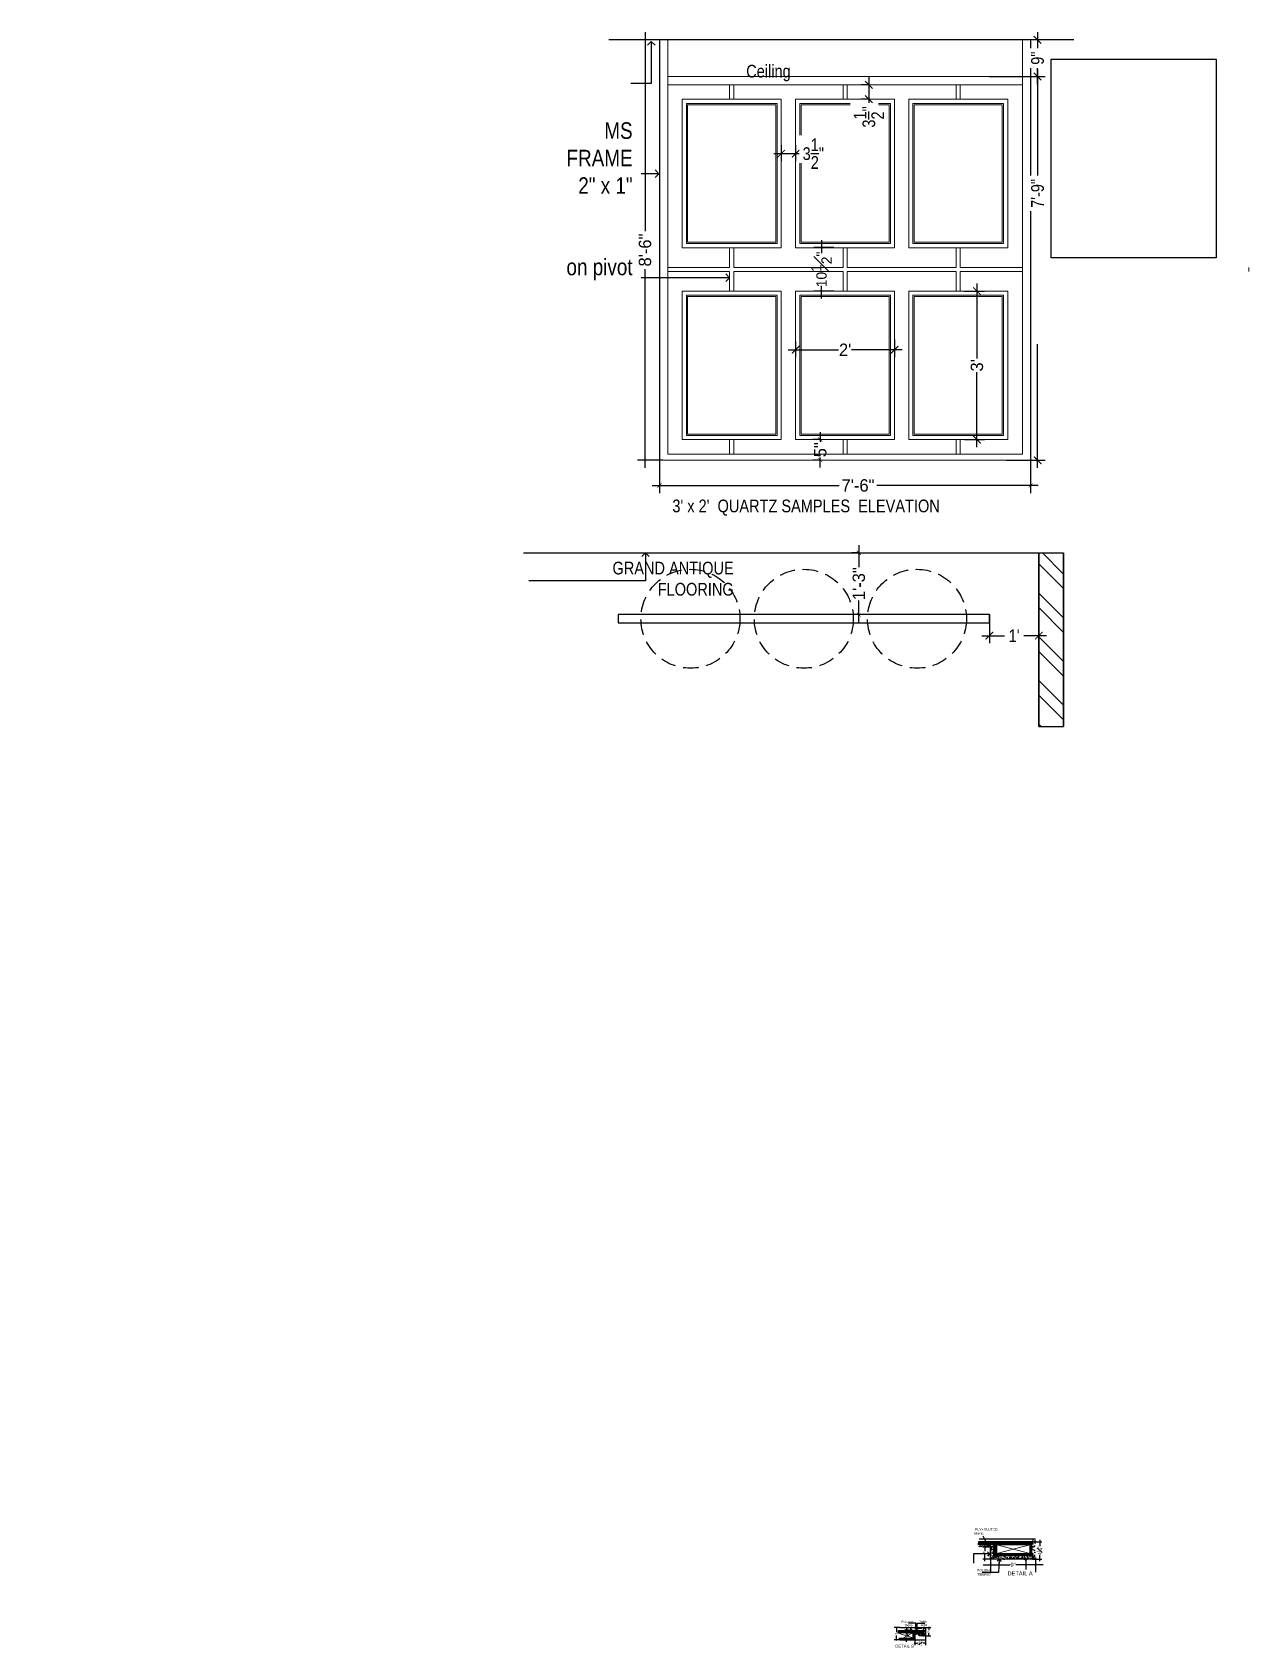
# Model space of a CAD drawing. Header units: inches. Extents: x -109431 to 29005, y -34715 to -1756.
# Drawn here: x -47640.3 to -47345.3, y -12214.2 to -11822.3 of the extents above; entities that cross this region are included whole.
import ezdxf

# ---------------------------------------------------------------- set-up
doc = ezdxf.new("R2010")
doc.units = ezdxf.units.IN
doc.header["$LTSCALE"] = 0.05
doc.header["$MEASUREMENT"] = 0
doc.header["$XCLIPFRAME"] = 2
doc.header["$PDMODE"] = 3
doc.header["$PDSIZE"] = -4
for name, pattern in [('A2-XREF-115_FURN$0$HIDDEN', [0.375, 0.25, -0.125]), ('ACAD_ISO03W100', [30, 12, -18]), ('DASHED2', [0.375, 0.25, -0.125])]:
    doc.linetypes.add(name, pattern=pattern)
doc.layers.get('Defpoints').update_dxf_attribs({"linetype": 'DASHED2'})
for name, color, linetype in [('Civil Dimension - Text', 7, 'Continuous'), ('Eleavtion', 11, 'Continuous'), ('Flooring Hatch', 251, 'Continuous'), ('Flooring Layout', 7, 'Continuous'), ('Furniture Layout', 6, 'Continuous'), ('Furniture text & dimension', 7, 'Continuous'), ('SECTIONCUTEDGES', 7, 'Continuous'), ('text', 4, 'Continuous')]:
    doc.layers.add(name, color=color, linetype=linetype)
for name, color, linetype, lineweight in [('FURNITURE', 1, 'Continuous', 18), ('hatch', 7, 'Continuous', 25), ('WALL', 7, 'Continuous', 35)]:
    doc.layers.add(name, color=color, linetype=linetype, lineweight=lineweight)
doc.styles.add('4MMOF3-8', font='ARIALN.TTF', dxfattribs={"height": 5.12})
doc.styles.add('9-128OF1-4', font='ARIALN.TTF', dxfattribs={"height": 3.0792})
doc.styles.add('ARIAL1', font='romans.shx', dxfattribs={"width": 0.85})
doc.styles.get("Standard").update_dxf_attribs({"font": 'stylu.ttf', "height": 6})
doc.styles.add('style2', font='stylu.ttf')
doc.dimstyles.new('Annotative', dxfattribs={"dimtxt": 0.18, "dimasz": 0.18, "dimexe": 0.18, "dimexo": 0.0625, "dimgap": 0.09, "dimtad": 0, "dimtih": 1, "dimtoh": 1, "dimdec": 4, "dimzin": 0, "dimdsep": 46, "dimtxsty": 'Standard', "dimcen": 0.09, "dimadec": 0, "dimazin": 0, "dimtfac": 1, "dimtdec": 4, "dimtofl": 0, "dimtmove": 0, "dimatfit": 3, "dimfxl": 1, "dimtolj": 1, "dimtzin": 0, "dimarcsym": 0})
doc.dimstyles.new('DIM 1-4', dxfattribs={"dimtxt": 3.0792, "dimasz": 1.82, "dimexe": 1.82, "dimexo": 0, "dimgap": 0.09, "dimtad": 0, "dimzin": 0, "dimdsep": 46, "dimlunit": 4, "dimtxsty": '9-128OF1-4', "dimblk": 'ARCHTICK', "dimcen": 1.8125, "dimdle": 1.82, "dimclrd": 8, "dimclre": 8, "dimadec": 0, "dimazin": 0, "dimtfac": 1, "dimtofl": 0, "dimtmove": 0, "dimatfit": 3, "dimldrblk": 'OPEN90', "dimfxl": 1, "dimtolj": 1, "dimtzin": 0, "dimlwd": -1, "dimarcsym": 0})
picture_1 = doc.add_image_def('image2.png', size_in_pixel=(2560, 1440))
pattern_1 = [(45, (-43882.10952, -11768.95843), (-0.17399281, 0.17399281), [])]
pattern_2 = [(50, (-44475.0231, -11661.7595), (1.4119295, -0.12352782), [0.1476378, -1.62401575]), (355, (-44475.0231, -11661.7595), (-0.27313255, 1.4806932), [0.11811024, -1.2992126]), (100.451444, (-44474.9054, -11661.7698), (1.13879694, 1.35716534), [0.1254728, -1.380201]), (46.1842, (-44475.0231, -11661.3658), (2.1008688, -0.3258254), [0.2214567, -2.4360236]), (96.635635, (-44474.848, -11661.393), (1.8398857, 1.9175563), [0.1882093, -2.0703027]), (351.18416, (-44475.023, -11661.3658), (1.8398857, 1.9175563), [0.1771654, -1.9488189]), (21, (-44474.8262, -11661.4643), (1.1750139, -0.79255687), [0.1476378, -1.62401575]), (326, (-44474.8262, -11661.4643), (0.4789672, 1.4274607), [0.11811024, -1.2992126]), (71.451445, (-44474.7283, -11661.5303), (1.65398106, 0.63490384), [0.1254728, -1.380201]), (37.5, (-44475.0231, -11661.75953), (0.02393672, 0.65530286), [0, -1.28346457, 0, -1.31889764, 0, -1.30413386]), (7.5, (-44475.0231, -11661.7595), (0.51785342, 0.776401), [0, -0.7519685, 0, -1.253937, 0, -0.49704724]), (327.5, (-44475.46206, -11661.75953), (1.05083157, -0.04439935), [0, -0.49212598, 0, -1.53543307, 0, -2.03740157]), (317.5, (-44475.6589, -11661.7595), (1.14800427, 0.19705705), [0, -0.63976378, 0, -1.01968504, 0, -1.4468504])]

msp = doc.modelspace()

# ---------------------------------------------------------------- texts
at = {"layer": 'FURNITURE', "ltscale": 50, "char_height": 3.0792, "style": '9-128OF1-4'}
for s, insert, attachment_point in [('Ceiling', (-47456.35676, -11830.21343), 3), ("\\pi9.97312;3' x 2'  QUARTZ SAMPLES  ELEVATION", (-47495.02626, -11935.68917), 1), ('GRAND ANTIQUE\\PFLOORING', (-47470.18028, -11950.76274), 3)]:
    msp.add_mtext_dynamic_manual_height_columns(s, width=84.3783934, gutter_width=15.396, heights=[0], dxfattribs=dict(at, insert=insert, attachment_point=attachment_point))
at = {"layer": 'text', "ltscale": 50, "style": '9-128OF1-4'}
for s, width, insert, char_height, attachment_point in [('{\\C32;\\c2648525; PLY+ FLUTED\\Ptiberio}', 35.6920186, (-47411.86501, -12186.81706), 0.6, 7), ('{\\C32;\\c2648525;POLISH \\PTIBERIO}', 40.8313106, (-47411.16939, -12196.72151), 0.6, 7), ('{\\C242;\\c2564301;DETAIL A }', 27.7345544, (-47403.76132, -12195.69842), 1, 1), ('{\\C30;\\c2254834;Polished\\P tiberio}', 27.7345544, (-47426.84268, -12209.02895), 0.5, 9), ('{\\C32;\\c2648525;Profile\\P Light}', 27.7345544, (-47423.30028, -12209.09749), 0.5, 9), ('{\\C242;\\c2564301;DETAIL B }', 27.7345544, (-47426.43611, -12213.46388), 0.75, 3)]:
    msp.add_mtext_dynamic_manual_height_columns(s, width=width, gutter_width=0.60614, heights=[0], dxfattribs=dict(at, insert=insert, char_height=char_height, attachment_point=attachment_point))

# ---------------------------------------------------------------- blocks, each defined once
blk = doc.blocks.new('_ArchTick')
at = {"color": 0, "const_width": 0.15}
blk.add_lwpolyline([(-0.5, -0.5), (0.5, 0.5)], dxfattribs=at)
blk = doc.blocks.new('*D463')
at = {"layer": 'Defpoints', "color": 0, "ltscale": 50, "transparency": 16777216}
for p in [(-47455.15, -11897.34), (-47431.15, -11896.84), (-47431.15, -11899.34)]:
    blk.add_point(p, dxfattribs=at)
at = {"layer": 'Furniture text & dimension', "color": 8, "lineweight": -2, "ltscale": 50, "transparency": 16777216}
for p, q in [((-47455.15, -11897.34), (-47455.15, -11901.16)), ((-47431.15, -11896.84), (-47431.15, -11901.16))]:
    blk.add_line(p, q, dxfattribs=at)
at = {"layer": 'Furniture text & dimension', "color": 8, "ltscale": 50, "transparency": 16777216}
for p, q in [((-47456.97, -11899.34), (-47444.73, -11899.34)), ((-47429.33, -11899.34), (-47441.58, -11899.34))]:
    blk.add_line(p, q, dxfattribs=at)
at = {"layer": 'Furniture text & dimension', "color": 8, "ltscale": 50, "transparency": 16777216, "xscale": 1.82, "yscale": 1.82, "zscale": 1.82, "rotation": 180}
blk.add_blockref('_ArchTick', (-47455.15, -11899.34), dxfattribs=at)
at = {"layer": 'Furniture text & dimension', "color": 8, "ltscale": 50, "transparency": 16777216, "xscale": 1.82, "yscale": 1.82, "zscale": 1.82}
blk.add_blockref('_ArchTick', (-47431.15, -11899.34), dxfattribs=at)
at = {"layer": 'Furniture text & dimension', "color": 0, "lineweight": 15, "ltscale": 50, "transparency": 16777216, "insert": (-47443.15, -11899.34), "char_height": 3, "attachment_point": 5, "style": 'style2'}
blk.add_mtext("\\A1;2'", dxfattribs=at)
blk = doc.blocks.new('_Open90')
at = {"color": 0, "linetype": 'ByBlock', "lineweight": -2}
for p, q in [((0, 0), (-1, 0)), ((-0.5, 0.5), (0, 0)), ((0, 0), (-0.5, -0.5))]:
    blk.add_line(p, q, dxfattribs=at)
blk = doc.blocks.new('*D464')
at = {"layer": 'Defpoints', "color": 0, "ltscale": 50, "transparency": 16777216}
for p in [(-47445.89, -11874.57), (-47448.89, -11885.12), (-47445.89, -11885.12)]:
    blk.add_point(p, dxfattribs=at)
at = {"layer": 'Furniture text & dimension', "color": 8, "ltscale": 50, "transparency": 16777216}
for p, q in [((-47448.89, -11872.75), (-47448.89, -11875.89)), ((-47448.89, -11886.94), (-47448.89, -11883.8))]:
    blk.add_line(p, q, dxfattribs=at)
at = {"layer": 'Furniture text & dimension', "color": 8, "lineweight": -2, "ltscale": 50, "transparency": 16777216}
for p, q in [((-47445.89, -11874.57), (-47450.71, -11874.57)), ((-47445.89, -11885.12), (-47450.71, -11885.12))]:
    blk.add_line(p, q, dxfattribs=at)
at = {"layer": 'Furniture text & dimension', "color": 8, "ltscale": 50, "transparency": 16777216, "xscale": 0.5, "yscale": 0.5, "zscale": 0.5}
for p, rotation in [((-47448.89, -11874.57), 90), ((-47448.89, -11885.12), 270)]:
    blk.add_blockref('_ArchTick', p, dxfattribs=dict(at, rotation=rotation))
at = {"layer": 'Furniture text & dimension', "color": 0, "lineweight": 15, "ltscale": 50, "transparency": 16777216, "insert": (-47448.89, -11879.85), "char_height": 3, "attachment_point": 5, "rotation": 90, "style": 'style2'}
blk.add_mtext('\\A1;{\\H0.83333x;10{\\H1x;\\S1#2;}"}', dxfattribs=at)
blk = doc.blocks.new('*D465')
at = {"layer": 'Defpoints', "color": 0, "ltscale": 50, "transparency": 16777216}
for p in [(-47414.18, -11885.12), (-47414.18, -11921.12), (-47411.18, -11921.12)]:
    blk.add_point(p, dxfattribs=at)
at = {"layer": 'Furniture text & dimension', "color": 8, "lineweight": -2, "ltscale": 50, "transparency": 16777216}
for p, q in [((-47414.18, -11885.12), (-47409.36, -11885.12)), ((-47414.18, -11921.12), (-47409.36, -11921.12))]:
    blk.add_line(p, q, dxfattribs=at)
at = {"layer": 'Furniture text & dimension', "color": 8, "ltscale": 50, "transparency": 16777216}
for p, q in [((-47411.18, -11883.3), (-47411.18, -11901.45)), ((-47411.18, -11922.94), (-47411.18, -11904.78))]:
    blk.add_line(p, q, dxfattribs=at)
at = {"layer": 'Furniture text & dimension', "color": 8, "ltscale": 50, "transparency": 16777216, "xscale": 1.82, "yscale": 1.82, "zscale": 1.82}
for p, rotation in [((-47411.18, -11885.12), 90), ((-47411.18, -11921.12), 270)]:
    blk.add_blockref('_ArchTick', p, dxfattribs=dict(at, rotation=rotation))
at = {"layer": 'Furniture text & dimension', "color": 0, "lineweight": 15, "ltscale": 50, "transparency": 16777216, "insert": (-47411.18, -11903.12), "char_height": 3, "attachment_point": 5, "rotation": 90, "style": 'style2'}
blk.add_mtext("\\A1;3'", dxfattribs=at)
blk = doc.blocks.new('*D466')
at = {"layer": 'Defpoints', "color": 0, "ltscale": 50, "transparency": 16777216}
for p in [(-47449.18, -11921.12), (-47449.18, -11926.1), (-47449.18, -11926.1)]:
    blk.add_point(p, dxfattribs=at)
at = {"layer": 'Furniture text & dimension', "color": 8, "lineweight": -2, "ltscale": 50, "transparency": 16777216}
for p, q in [((-47449.18, -11921.12), (-47451, -11921.12)), ((-47449.18, -11926.1), (-47451, -11926.1))]:
    blk.add_line(p, q, dxfattribs=at)
at = {"layer": 'Furniture text & dimension', "color": 8, "ltscale": 50, "transparency": 16777216}
for p, q in [((-47449.18, -11919.3), (-47449.18, -11921.71)), ((-47449.18, -11927.92), (-47449.18, -11925.5))]:
    blk.add_line(p, q, dxfattribs=at)
for p, rotation in [((-47449.18, -11921.12), 90), ((-47449.18, -11926.1), 270)]:
    blk.add_blockref('_ArchTick', p, dxfattribs=dict(at, rotation=rotation))
at = {"layer": 'Furniture text & dimension', "color": 0, "lineweight": 15, "ltscale": 50, "transparency": 16777216, "insert": (-47449.18, -11923.61), "char_height": 3, "attachment_point": 5, "rotation": 90, "style": 'style2'}
blk.add_mtext('\\A1;5"', dxfattribs=at)
blk = doc.blocks.new('*D462')
at = {"layer": 'Defpoints', "color": 0, "ltscale": 50, "transparency": 16777216}
for p in [(-47487.46, -11824.15), (-47491.68, -11926.15), (-47487.46, -11926.15)]:
    blk.add_point(p, dxfattribs=at)
at = {"layer": 'Furniture text & dimension', "color": 8, "ltscale": 50, "transparency": 16777216}
for p, q in [((-47491.68, -11822.33), (-47491.68, -11870.53)), ((-47491.68, -11927.97), (-47491.68, -11879.76))]:
    blk.add_line(p, q, dxfattribs=at)
at = {"layer": 'Furniture text & dimension', "color": 8, "lineweight": -2, "ltscale": 50, "transparency": 16777216}
for p, q in [((-47487.46, -11824.15), (-47493.5, -11824.15)), ((-47487.46, -11926.15), (-47493.5, -11926.15))]:
    blk.add_line(p, q, dxfattribs=at)
at = {"layer": 'Furniture text & dimension', "color": 8, "ltscale": 50, "transparency": 16777216, "xscale": 0.5, "yscale": 0.5, "zscale": 0.5}
for p, rotation in [((-47491.68, -11824.15), 90), ((-47491.68, -11926.15), 270)]:
    blk.add_blockref('_ArchTick', p, dxfattribs=dict(at, rotation=rotation))
at = {"layer": 'Furniture text & dimension', "color": 0, "lineweight": 15, "ltscale": 50, "transparency": 16777216, "insert": (-47491.68, -11875.15), "char_height": 3, "attachment_point": 5, "rotation": 90, "style": 'style2'}
blk.add_mtext('\\A1;8\'-6"', dxfattribs=at)
blk = doc.blocks.new('*D467')
at = {"layer": 'Defpoints', "color": 0, "ltscale": 50, "transparency": 16777216}
for p in [(-47488.15, -11926.15), (-47398.16, -11926.15), (-47398.16, -11932.27)]:
    blk.add_point(p, dxfattribs=at)
at = {"layer": 'Furniture text & dimension', "color": 8, "lineweight": -2, "ltscale": 50, "transparency": 16777216}
for p, q in [((-47488.15, -11926.15), (-47488.15, -11934.09)), ((-47398.16, -11926.15), (-47398.16, -11934.09))]:
    blk.add_line(p, q, dxfattribs=at)
at = {"layer": 'Furniture text & dimension', "color": 8, "ltscale": 50, "transparency": 16777216}
for p, q in [((-47489.97, -11932.27), (-47444.59, -11932.27)), ((-47396.34, -11932.27), (-47435.48, -11932.27))]:
    blk.add_line(p, q, dxfattribs=at)
at = {"layer": 'Furniture text & dimension', "color": 8, "ltscale": 50, "transparency": 16777216, "rotation": 180}
blk.add_blockref('_ArchTick', (-47488.15, -11932.27), dxfattribs=at)
at = {"layer": 'Furniture text & dimension', "color": 8, "ltscale": 50, "transparency": 16777216}
blk.add_blockref('_ArchTick', (-47398.16, -11932.27), dxfattribs=at)
at = {"layer": 'Furniture text & dimension', "color": 0, "lineweight": 15, "ltscale": 50, "transparency": 16777216, "insert": (-47440.03, -11932.27), "char_height": 3, "attachment_point": 5, "style": 'style2'}
blk.add_mtext('\\A1;7\'-6"', dxfattribs=at)
blk = doc.blocks.new('*D820')
at = {"layer": 'Defpoints', "color": 0, "ltscale": 50, "transparency": 16777216}
blk.add_point((-47458.65, -11849.74), dxfattribs=at)
at = {"layer": 'Flooring Layout', "color": 8, "linetype": 'ACAD_ISO03W100', "lineweight": -2, "ltscale": 50, "transparency": 16777216}
for p, q in [((-47458.65, -11849.74), (-47458.65, -11853.58)), ((-47455.15, -11849.74), (-47455.15, -11853.58))]:
    blk.add_line(p, q, dxfattribs=at)
at = {"layer": 'Flooring Layout', "color": 8, "linetype": 'ACAD_ISO03W100', "ltscale": 50, "transparency": 16777216}
for p, q in [((-47460.47, -11851.76), (-47455.15, -11851.76)), ((-47455.15, -11851.76), (-47453.33, -11851.76))]:
    blk.add_line(p, q, dxfattribs=at)
at = {"layer": 'Flooring Layout', "color": 8, "ltscale": 50, "transparency": 16777216, "xscale": 1.82, "yscale": 1.82, "zscale": 1.82, "rotation": 180}
blk.add_blockref('_ArchTick', (-47458.65, -11851.76), dxfattribs=at)
at = {"layer": 'Flooring Layout', "color": 8, "ltscale": 50, "transparency": 16777216, "xscale": 1.82, "yscale": 1.82, "zscale": 1.82}
blk.add_blockref('_ArchTick', (-47455.15, -11851.76), dxfattribs=at)
at = {"layer": 'Flooring Layout', "color": 0, "ltscale": 50, "transparency": 16777216, "insert": (-47450.87, -11851.76), "char_height": 3.0792, "attachment_point": 5, "style": '9-128OF1-4', "bg_fill": 3, "box_fill_scale": 1.25, "bg_fill_color": 256, "bg_fill_true_color": 13158600, "bg_fill_transparency": 0}
blk.add_mtext('\\A1;3{\\H1x;\\S1/2;}"', dxfattribs=at)
at = {"layer": 'Defpoints', "color": 0, "ltscale": 50, "transparency": 16777216}
for p in [(-47455.15, -11849.74), (-47455.15, -11851.76)]:
    blk.add_point(p, dxfattribs=at)
blk = doc.blocks.new('*D821')
at = {"layer": 'Defpoints', "color": 0, "ltscale": 50, "transparency": 16777216}
blk.add_point((-47437.41, -11835.05), dxfattribs=at)
at = {"layer": 'Flooring Layout', "color": 8, "linetype": 'ACAD_ISO03W100', "ltscale": 50, "transparency": 16777216}
for p, q in [((-47437.41, -11833.23), (-47437.41, -11838.57)), ((-47437.41, -11838.57), (-47437.41, -11840.39))]:
    blk.add_line(p, q, dxfattribs=at)
at = {"layer": 'Flooring Layout', "color": 8, "linetype": 'ACAD_ISO03W100', "lineweight": -2, "ltscale": 50, "transparency": 16777216}
for p, q in [((-47437.41, -11835.05), (-47439.23, -11835.05)), ((-47437.41, -11838.57), (-47439.23, -11838.57))]:
    blk.add_line(p, q, dxfattribs=at)
at = {"layer": 'Flooring Layout', "color": 8, "ltscale": 50, "transparency": 16777216, "xscale": 1.82, "yscale": 1.82, "zscale": 1.82}
for p, rotation in [((-47437.41, -11835.05), 90), ((-47437.41, -11838.57), 270)]:
    blk.add_blockref('_ArchTick', p, dxfattribs=dict(at, rotation=rotation))
at = {"layer": 'Flooring Layout', "color": 0, "ltscale": 50, "transparency": 16777216, "insert": (-47437.41, -11842.86), "char_height": 3.0792, "attachment_point": 5, "rotation": 90, "style": '9-128OF1-4', "bg_fill": 3, "box_fill_scale": 1.25, "bg_fill_color": 256, "bg_fill_true_color": 13158600, "bg_fill_transparency": 0}
blk.add_mtext('\\A1;3{\\H1x;\\S1/2;}"', dxfattribs=at)
at = {"layer": 'Defpoints', "color": 0, "ltscale": 50, "transparency": 16777216}
blk.add_point((-47437.41, -11838.57), dxfattribs=at)
blk.add_point((-47437.41, -11838.57), dxfattribs=at)
blk = doc.blocks.new('adwawd')
at = {"layer": 'Flooring Hatch', "ltscale": 50, "true_color": 0xcd6928}
h = blk.add_hatch(color=32, dxfattribs=at)
h.dxf.hatch_style = 1
h.paths.add_polyline_path([(-77941.3, -7094), (-77946, -7099.1), (-77941.3, -7095.7), (-77936.7, -7099.1)])
at = {"layer": 'Civil Dimension - Text', "color": 2, "ltscale": 50}
for p, q in [((-77941.3, -7094), (-77946, -7099.1)), ((-77946, -7099.1), (-77941.3, -7095.7)), ((-77941.3, -7094), (-77936.7, -7099.1)), ((-77936.7, -7099.1), (-77941.3, -7095.7))]:
    blk.add_line(p, q, dxfattribs=at)
blk = doc.blocks.new('*D822')
at = {"layer": 'Defpoints', "color": 0, "ltscale": 50, "transparency": 16777216}
for p in [(-47407.88, -12192.75), (-47396.97, -12192.41), (-47396.97, -12194.1)]:
    blk.add_point(p, dxfattribs=at)
at = {"layer": 'Furniture text & dimension', "color": 8, "ltscale": 50, "transparency": 16777216}
for p, q in [((-47409.7, -12194.1), (-47403.13, -12194.1)), ((-47395.15, -12194.1), (-47401.72, -12194.1))]:
    blk.add_line(p, q, dxfattribs=at)
at = {"layer": 'Furniture text & dimension', "color": 8, "lineweight": -2, "ltscale": 50, "transparency": 16777216}
for p, q in [((-47407.88, -12192.75), (-47407.88, -12195.92)), ((-47396.97, -12192.41), (-47396.97, -12195.92))]:
    blk.add_line(p, q, dxfattribs=at)
at = {"layer": 'Furniture text & dimension', "color": 8, "ltscale": 50, "transparency": 16777216, "xscale": 0.5, "yscale": 0.5, "zscale": 0.5, "rotation": 180}
blk.add_blockref('_ArchTick', (-47407.88, -12194.1), dxfattribs=at)
at = {"layer": 'Furniture text & dimension', "color": 8, "ltscale": 50, "transparency": 16777216, "xscale": 0.5, "yscale": 0.5, "zscale": 0.5}
blk.add_blockref('_ArchTick', (-47396.97, -12194.1), dxfattribs=at)
at = {"layer": 'Furniture text & dimension', "color": 0, "lineweight": 15, "ltscale": 50, "transparency": 16777216, "insert": (-47402.42, -12194.1), "char_height": 1, "attachment_point": 5, "style": 'style2'}
blk.add_mtext('\\A1;9"', dxfattribs=at)
blk = doc.blocks.new('*D823')
at = {"layer": 'Defpoints', "color": 0, "ltscale": 50, "transparency": 16777216}
for p in [(-47398.4, -12188.55), (-47395.97, -12188.55), (-47397.71, -12192.75)]:
    blk.add_point(p, dxfattribs=at)
at = {"layer": 'Furniture text & dimension', "color": 8, "lineweight": -2, "ltscale": 50, "transparency": 16777216}
for p, q in [((-47398.4, -12188.55), (-47395.47, -12188.55)), ((-47397.71, -12192.75), (-47395.47, -12192.75))]:
    blk.add_line(p, q, dxfattribs=at)
at = {"layer": 'Furniture text & dimension', "color": 8, "ltscale": 50, "transparency": 16777216}
for p, q in [((-47395.97, -12188.05), (-47395.97, -12189.58)), ((-47395.97, -12193.25), (-47395.97, -12191.73))]:
    blk.add_line(p, q, dxfattribs=at)
at = {"layer": 'Furniture text & dimension', "color": 8, "ltscale": 50, "transparency": 16777216, "xscale": 0.15, "yscale": 0.15, "zscale": 0.15}
for p, rotation in [((-47395.97, -12188.55), 90), ((-47395.97, -12192.75), 270)]:
    blk.add_blockref('_ArchTick', p, dxfattribs=dict(at, rotation=rotation))
at = {"layer": 'Furniture text & dimension', "color": 0, "lineweight": 15, "ltscale": 50, "transparency": 16777216, "insert": (-47395.97, -12190.65), "char_height": 1, "attachment_point": 5, "rotation": 90, "style": 'style2'}
blk.add_mtext('\\A1;{\\H0.75x;4{\\H1x;\\S1#4;}"}', dxfattribs=at)
blk = doc.blocks.new('*D824')
at = {"layer": 'Defpoints', "color": 0, "ltscale": 50, "transparency": 16777216}
for p in [(-47406.56, -12189.8), (-47409.29, -12192.75), (-47406.56, -12192.75)]:
    blk.add_point(p, dxfattribs=at)
at = {"layer": 'Furniture text & dimension', "color": 8, "lineweight": -2, "ltscale": 50, "transparency": 16777216}
for p, q in [((-47406.56, -12189.8), (-47409.79, -12189.8)), ((-47406.56, -12192.75), (-47409.79, -12192.75))]:
    blk.add_line(p, q, dxfattribs=at)
at = {"layer": 'Furniture text & dimension', "color": 8, "ltscale": 50, "transparency": 16777216}
for p, q in [((-47409.29, -12189.3), (-47409.29, -12190.78)), ((-47409.29, -12193.25), (-47409.29, -12191.59))]:
    blk.add_line(p, q, dxfattribs=at)
at = {"layer": 'Furniture text & dimension', "color": 8, "ltscale": 50, "transparency": 16777216, "xscale": 0.15, "yscale": 0.15, "zscale": 0.15}
for p, rotation in [((-47409.29, -12189.8), 90), ((-47409.29, -12192.75), 270)]:
    blk.add_blockref('_ArchTick', p, dxfattribs=dict(at, rotation=rotation))
at = {"layer": 'Furniture text & dimension', "color": 0, "lineweight": 15, "ltscale": 50, "transparency": 16777216, "insert": (-47409.46, -12191.19), "char_height": 1, "attachment_point": 5, "rotation": 90, "style": 'style2'}
blk.add_mtext('\\A1;{\\H0.5x;3"}', dxfattribs=at)
blk = doc.blocks.new('*D825')
at = {"layer": 'Defpoints', "color": 0, "ltscale": 50, "transparency": 16777216}
for p in [(-47429.77, -12209.34), (-47430.73, -12212.31), (-47428.11, -12212.31)]:
    blk.add_point(p, dxfattribs=at)
at = {"layer": 'Furniture text & dimension', "color": 8, "lineweight": -2, "ltscale": 50, "transparency": 16777216}
for p, q in [((-47429.77, -12209.34), (-47431.23, -12209.34)), ((-47428.11, -12212.31), (-47431.23, -12212.31))]:
    blk.add_line(p, q, dxfattribs=at)
at = {"layer": 'Furniture text & dimension', "color": 8, "ltscale": 50, "transparency": 16777216}
for p, q in [((-47430.73, -12209.19), (-47430.73, -12210.42)), ((-47430.73, -12212.46), (-47430.73, -12211.22))]:
    blk.add_line(p, q, dxfattribs=at)
at = {"layer": 'Furniture text & dimension', "color": 8, "ltscale": 50, "transparency": 16777216, "xscale": 0.15, "yscale": 0.15, "zscale": 0.15}
for p, rotation in [((-47430.73, -12209.34), 90), ((-47430.73, -12212.31), 270)]:
    blk.add_blockref('_ArchTick', p, dxfattribs=dict(at, rotation=rotation))
at = {"layer": 'Furniture text & dimension', "color": 0, "lineweight": 15, "ltscale": 50, "transparency": 16777216, "insert": (-47430.73, -12210.82), "char_height": 1, "attachment_point": 5, "rotation": 90, "style": 'style2'}
blk.add_mtext('\\A1;{\\H0.5x;3"}', dxfattribs=at)
blk = doc.blocks.new('*D826')
at = {"layer": 'Defpoints', "color": 0, "ltscale": 50, "transparency": 16777216}
for p in [(-47428.42, -12210.05), (-47428.42, -12212.31), (-47428.28, -12212.31)]:
    blk.add_point(p, dxfattribs=at)
at = {"layer": 'Furniture text & dimension', "color": 8, "lineweight": -2, "ltscale": 50, "transparency": 16777216}
for p, q in [((-47428.42, -12210.05), (-47426.46, -12210.05)), ((-47428.42, -12212.31), (-47426.46, -12212.31))]:
    blk.add_line(p, q, dxfattribs=at)
at = {"layer": 'Furniture text & dimension', "color": 8, "ltscale": 50, "transparency": 16777216}
for p, q in [((-47428.28, -12209.55), (-47428.28, -12210.27)), ((-47428.28, -12212.81), (-47428.28, -12211.71))]:
    blk.add_line(p, q, dxfattribs=at)
at = {"layer": 'Furniture text & dimension', "color": 8, "ltscale": 50, "transparency": 16777216, "xscale": 0.15, "yscale": 0.15, "zscale": 0.15}
for p, rotation in [((-47428.28, -12210.05), 90), ((-47428.28, -12212.31), 270)]:
    blk.add_blockref('_ArchTick', p, dxfattribs=dict(at, rotation=rotation))
at = {"layer": 'Furniture text & dimension', "color": 0, "lineweight": 15, "ltscale": 50, "transparency": 16777216, "insert": (-47428.14, -12210.99), "char_height": 1, "attachment_point": 5, "rotation": 90, "style": 'style2'}
blk.add_mtext('\\A1;{\\H0.5x;2{\\H1x;\\S1#4;}"}', dxfattribs=at)
blk = doc.blocks.new('*D827')
at = {"layer": 'Defpoints', "color": 0, "ltscale": 50, "transparency": 16777216}
for p in [(-47426.22, -12211.47), (-47426.22, -12213.14), (-47423.66, -12211.34)]:
    blk.add_point(p, dxfattribs=at)
at = {"layer": 'Furniture text & dimension', "color": 8, "ltscale": 50, "transparency": 16777216}
for p, q in [((-47426.37, -12213.14), (-47425.63, -12213.14)), ((-47423.51, -12213.14), (-47424.25, -12213.14))]:
    blk.add_line(p, q, dxfattribs=at)
at = {"layer": 'Furniture text & dimension', "color": 8, "lineweight": -2, "ltscale": 50, "transparency": 16777216}
for p, q in [((-47426.22, -12211.47), (-47426.22, -12213.64)), ((-47423.66, -12211.34), (-47423.66, -12213.64))]:
    blk.add_line(p, q, dxfattribs=at)
at = {"layer": 'Furniture text & dimension', "color": 8, "ltscale": 50, "transparency": 16777216, "xscale": 0.15, "yscale": 0.15, "zscale": 0.15, "rotation": 180}
blk.add_blockref('_ArchTick', (-47426.22, -12213.14), dxfattribs=at)
at = {"layer": 'Furniture text & dimension', "color": 8, "ltscale": 50, "transparency": 16777216, "xscale": 0.15, "yscale": 0.15, "zscale": 0.15}
blk.add_blockref('_ArchTick', (-47423.66, -12213.14), dxfattribs=at)
at = {"layer": 'Furniture text & dimension', "color": 0, "lineweight": 15, "ltscale": 50, "transparency": 16777216, "insert": (-47424.94, -12213.14), "char_height": 1, "attachment_point": 5, "style": 'style2'}
blk.add_mtext('\\A1;{\\H0.5x;2{\\H1x;\\S1#2;}"}', dxfattribs=at)
blk = doc.blocks.new('*D828')
at = {"layer": 'Defpoints', "color": 0, "ltscale": 50, "transparency": 16777216}
for p in [(-47423.98, -12209.34), (-47422.88, -12209.34), (-47423.42, -12211.34)]:
    blk.add_point(p, dxfattribs=at)
at = {"layer": 'Furniture text & dimension', "color": 8, "lineweight": -2, "ltscale": 50, "transparency": 16777216}
for p, q in [((-47423.98, -12209.34), (-47422.38, -12209.34)), ((-47423.42, -12211.34), (-47422.38, -12211.34))]:
    blk.add_line(p, q, dxfattribs=at)
at = {"layer": 'Furniture text & dimension', "color": 8, "ltscale": 50, "transparency": 16777216}
for p, q in [((-47422.88, -12209.19), (-47422.88, -12209.95)), ((-47422.88, -12211.49), (-47422.88, -12210.72))]:
    blk.add_line(p, q, dxfattribs=at)
at = {"layer": 'Furniture text & dimension', "color": 8, "ltscale": 50, "transparency": 16777216, "xscale": 0.15, "yscale": 0.15, "zscale": 0.15}
for p, rotation in [((-47422.88, -12209.34), 90), ((-47422.88, -12211.34), 270)]:
    blk.add_blockref('_ArchTick', p, dxfattribs=dict(at, rotation=rotation))
at = {"layer": 'Furniture text & dimension', "color": 0, "lineweight": 15, "ltscale": 50, "transparency": 16777216, "insert": (-47422.88, -12210.34), "char_height": 1, "attachment_point": 5, "rotation": 90, "style": 'style2'}
blk.add_mtext('\\A1;{\\H0.5x;2"}', dxfattribs=at)
blk = doc.blocks.new('*D956')
at = {"layer": 'Defpoints', "color": 0, "ltscale": 50, "transparency": 16777216}
for p in [(-47439.82, -11948.6), (-47439.82, -11963.6), (-47439.82, -11963.6)]:
    blk.add_point(p, dxfattribs=at)
at = {"layer": 'Furniture text & dimension', "color": 8, "lineweight": -2, "ltscale": 50, "transparency": 16777216}
for p, q in [((-47439.82, -11948.6), (-47441.64, -11948.6)), ((-47439.82, -11963.6), (-47441.64, -11963.6))]:
    blk.add_line(p, q, dxfattribs=at)
at = {"layer": 'Furniture text & dimension', "color": 8, "ltscale": 50, "transparency": 16777216}
for p, q in [((-47439.82, -11946.78), (-47439.82, -11952.05)), ((-47439.82, -11965.42), (-47439.82, -11960.15))]:
    blk.add_line(p, q, dxfattribs=at)
for p, rotation in [((-47439.82, -11948.6), 90), ((-47439.82, -11963.6), 270)]:
    blk.add_blockref('_ArchTick', p, dxfattribs=dict(at, rotation=rotation))
at = {"layer": 'Furniture text & dimension', "color": 0, "lineweight": 15, "ltscale": 50, "transparency": 16777216, "insert": (-47439.82, -11956.1), "char_height": 3, "attachment_point": 5, "rotation": 90, "style": 'style2'}
blk.add_mtext('\\A1;1\'-3"', dxfattribs=at)
blk = doc.blocks.new('*D957')
at = {"layer": 'Defpoints', "color": 0, "ltscale": 50, "transparency": 16777216}
for p in [(-47408.1, -11833.05), (-47404.05, -11926.15), (-47396.48, -11926.15)]:
    blk.add_point(p, dxfattribs=at)
at = {"layer": 'Flooring Layout', "color": 8, "linetype": 'ACAD_ISO03W100', "lineweight": -2, "ltscale": 50, "transparency": 16777216}
for p, q in [((-47408.1, -11833.05), (-47394.66, -11833.05)), ((-47404.05, -11926.15), (-47394.66, -11926.15))]:
    blk.add_line(p, q, dxfattribs=at)
at = {"layer": 'Flooring Layout', "color": 8, "linetype": 'ACAD_ISO03W100', "ltscale": 50, "transparency": 16777216}
for p, q in [((-47396.48, -11831.23), (-47396.48, -11857.98)), ((-47396.48, -11927.97), (-47396.48, -11864.85))]:
    blk.add_line(p, q, dxfattribs=at)
at = {"layer": 'Flooring Layout', "color": 8, "ltscale": 50, "transparency": 16777216, "xscale": 1.82, "yscale": 1.82, "zscale": 1.82}
for p, rotation in [((-47396.48, -11833.05), 90), ((-47396.48, -11926.15), 270)]:
    blk.add_blockref('_ArchTick', p, dxfattribs=dict(at, rotation=rotation))
at = {"layer": 'Flooring Layout', "color": 0, "ltscale": 50, "transparency": 16777216, "insert": (-47396.48, -11861.41), "char_height": 3.079, "attachment_point": 5, "rotation": 90, "style": '9-128OF1-4', "bg_fill": 3, "box_fill_scale": 1.25, "bg_fill_color": 256, "bg_fill_true_color": 13158600, "bg_fill_transparency": 0}
blk.add_mtext('\\A1;7\'-9"', dxfattribs=at)
blk = doc.blocks.new('*D958')
at = {"layer": 'Defpoints', "color": 0, "ltscale": 50, "transparency": 16777216}
for p in [(-47396.48, -11824.15), (-47391.38, -11824.15), (-47408.1, -11833.05)]:
    blk.add_point(p, dxfattribs=at)
at = {"layer": 'Flooring Layout', "color": 8, "linetype": 'ACAD_ISO03W100', "ltscale": 50, "transparency": 16777216}
for p, q in [((-47396.48, -11822.33), (-47396.48, -11827.05)), ((-47396.48, -11834.87), (-47396.48, -11830.14))]:
    blk.add_line(p, q, dxfattribs=at)
at = {"layer": 'Flooring Layout', "color": 8, "linetype": 'ACAD_ISO03W100', "lineweight": -2, "ltscale": 50, "transparency": 16777216}
for p, q in [((-47391.38, -11824.15), (-47398.3, -11824.15)), ((-47408.1, -11833.05), (-47394.66, -11833.05))]:
    blk.add_line(p, q, dxfattribs=at)
at = {"layer": 'Flooring Layout', "color": 8, "ltscale": 50, "transparency": 16777216, "xscale": 1.82, "yscale": 1.82, "zscale": 1.82}
for p, rotation in [((-47396.48, -11824.15), 90), ((-47396.48, -11833.05), 270)]:
    blk.add_blockref('_ArchTick', p, dxfattribs=dict(at, rotation=rotation))
at = {"layer": 'Flooring Layout', "color": 0, "ltscale": 50, "transparency": 16777216, "insert": (-47396.48, -11828.6), "char_height": 3.079, "attachment_point": 5, "rotation": 90, "style": '9-128OF1-4', "bg_fill": 3, "box_fill_scale": 1.25, "bg_fill_color": 256, "bg_fill_true_color": 13158600, "bg_fill_transparency": 0}
blk.add_mtext('\\A1;9"', dxfattribs=at)
blk = doc.blocks.new('*D966')
at = {"layer": 'Defpoints', "color": 0, "ltscale": 50, "transparency": 16777216}
for p in [(-47408.17, -11963.6), (-47396.17, -11963.6), (-47396.17, -11968.7)]:
    blk.add_point(p, dxfattribs=at)
at = {"layer": 'Flooring Layout', "color": 8, "linetype": 'ACAD_ISO03W100', "lineweight": -2, "ltscale": 50, "transparency": 16777216}
for p, q in [((-47408.17, -11963.6), (-47408.17, -11970.52)), ((-47396.17, -11963.6), (-47396.17, -11970.52))]:
    blk.add_line(p, q, dxfattribs=at)
at = {"layer": 'Flooring Layout', "color": 8, "linetype": 'ACAD_ISO03W100', "ltscale": 50, "transparency": 16777216}
for p, q in [((-47409.99, -11968.7), (-47403.3, -11968.7)), ((-47394.35, -11968.7), (-47401.03, -11968.7))]:
    blk.add_line(p, q, dxfattribs=at)
at = {"layer": 'Flooring Layout', "color": 8, "ltscale": 50, "transparency": 16777216, "xscale": 1.82, "yscale": 1.82, "zscale": 1.82, "rotation": 180}
blk.add_blockref('_ArchTick', (-47408.17, -11968.7), dxfattribs=at)
at = {"layer": 'Flooring Layout', "color": 8, "ltscale": 50, "transparency": 16777216, "xscale": 1.82, "yscale": 1.82, "zscale": 1.82}
blk.add_blockref('_ArchTick', (-47396.17, -11968.7), dxfattribs=at)
at = {"layer": 'Flooring Layout', "color": 0, "ltscale": 50, "transparency": 16777216, "insert": (-47402.17, -11968.7), "char_height": 3.079, "attachment_point": 5, "style": '9-128OF1-4', "bg_fill": 3, "box_fill_scale": 1.25, "bg_fill_color": 256, "bg_fill_true_color": 13158600, "bg_fill_transparency": 0}
blk.add_mtext("\\A1;1'", dxfattribs=at)

# ---------------------------------------------------------------- dimensions: what is measured, and where the dimension line sits
at = {"layer": 'Furniture text & dimension', "lineweight": 15, "ltscale": 50}
for base, p1, p2, override, picture, middle in [((-47491.68271, -11926.14599), (-47487.46311, -11824.14599), (-47487.46311, -11926.14599), {"dimtxt": 3, "dimasz": 0.5, "dimdec": 3, "dimtxsty": 'style2', "dimtdec": 3, "dimtmove": 1, "dimfxl": 0, "dimfrac": 1, "dimarcsym": 1}, '*D462', (-47491.68271, -11875.14599)), ((-47411.17992, -11921.11702), (-47414.17992, -11885.11702), (-47414.17992, -11921.11702), {"dimtxt": 3, "dimdec": 3, "dimtxsty": 'style2', "dimtdec": 3, "dimtmove": 1, "dimfxl": 0, "dimfrac": 1, "dimarcsym": 1}, '*D465', (-47411.17992, -11903.11702)), ((-47449.17992, -11926.09562), (-47449.17992, -11921.11702), (-47449.17992, -11926.09562), {"dimtxt": 3, "dimasz": 1, "dimdec": 3, "dimtxsty": 'style2', "dimtdec": 3, "dimtmove": 1, "dimfxl": 0, "dimfrac": 1, "dimarcsym": 1}, '*D466', (-47449.17992, -11923.60632)), ((-47439.82098, -11963.60226), (-47439.82098, -11948.60226), (-47439.82098, -11963.60226), {"dimtxt": 3, "dimasz": 1, "dimdec": 3, "dimtxsty": 'style2', "dimtdec": 3, "dimtmove": 1, "dimfxl": 0, "dimfrac": 1, "dimarcsym": 1}, '*D956', (-47439.82098, -11956.10226))]:
    dim = msp.add_linear_dim(base=base, p1=p1, p2=p2, angle=90, dimstyle='DIM 1-4', override=override, dxfattribs=at)
    dim.commit()
    dim.dimension.update_dxf_attribs({"geometry": picture, "text_midpoint": middle})
for base, p1, p2, angle, text, override, picture, middle in [((-47448.88763, -11885.11702), (-47445.8909, -11874.57422), (-47445.8909, -11885.11702), 90, '{\\H0.83333x;<>}', {"dimtxt": 3, "dimasz": 0.5, "dimdec": 3, "dimtxsty": 'style2', "dimtdec": 3, "dimtmove": 1, "dimfxl": 0, "dimfrac": 1, "dimarcsym": 1}, '*D464', (-47448.88763, -11879.84562)), ((-47395.96937, -12188.55216), (-47397.71414, -12192.75359), (-47398.40123, -12188.55216), 90, '{\\H0.75x;<>}', {"dimtxt": 1, "dimasz": 0.15, "dimexe": 0.5, "dimdec": 3, "dimtxsty": 'style2', "dimdle": 0.5, "dimtdec": 3, "dimtmove": 1, "dimfxl": 0, "dimfrac": 1, "dimarcsym": 1}, '*D823', (-47395.96937, -12190.65287)), ((-47396.96511, -12194.09759), (-47407.88337, -12192.75359), (-47396.96511, -12192.40664), 180, '9"', {"dimtxt": 1, "dimasz": 0.5, "dimdec": 3, "dimtxsty": 'style2', "dimtdec": 3, "dimtmove": 1, "dimfxl": 0, "dimfrac": 1, "dimarcsym": 1}, '*D822', (-47402.42424, -12194.09759)), ((-47430.731268, -12212.305954), (-47429.769977, -12209.33745), (-47428.106776, -12212.305954), 90, '{\\H0.5x;<>}', {"dimtxt": 1, "dimasz": 0.15, "dimexe": 0.5, "dimdec": 3, "dimtxsty": 'style2', "dimdle": 0.15, "dimtdec": 3, "dimtmove": 1, "dimfxl": 0, "dimfrac": 1, "dimarcsym": 1}, '*D825', (-47430.731268, -12210.821702)), ((-47422.8841, -12209.33745), (-47423.42324, -12211.33745), (-47423.97984, -12209.33745), 90, '{\\H0.5x;<>}', {"dimtxt": 1, "dimasz": 0.15, "dimexe": 0.5, "dimdec": 3, "dimtxsty": 'style2', "dimdle": 0.15, "dimtdec": 3, "dimtmove": 1, "dimfxl": 0, "dimfrac": 1, "dimarcsym": 1}, '*D828', (-47422.8841, -12210.33745))]:
    dim = msp.add_linear_dim(base=base, p1=p1, p2=p2, angle=angle, text=text, dimstyle='DIM 1-4', override=override, dxfattribs=at)
    dim.commit()
    dim.dimension.update_dxf_attribs({"geometry": picture, "text_midpoint": middle})
dim = msp.add_linear_dim(base=(-47431.15468, -11899.34367), p1=(-47455.15468, -11897.34367), p2=(-47431.15468, -11896.84367), dimstyle='DIM 1-4', override={"dimtxt": 3, "dimdec": 3, "dimtxsty": 'style2', "dimtdec": 3, "dimtmove": 1, "dimfxl": 0, "dimfrac": 1, "dimarcsym": 1}, dxfattribs=at)
dim.commit()
dim.dimension.update_dxf_attribs({"geometry": '*D463', "text_midpoint": (-47443.15468, -11899.34367)})
dim = msp.add_linear_dim(base=(-47398.15795, -11932.27025), p1=(-47488.15141, -11926.14599), p2=(-47398.15795, -11926.14599), dimstyle='DIM 1-4', override={"dimtxt": 3, "dimasz": 1, "dimdec": 3, "dimtxsty": 'style2', "dimtdec": 3, "dimtmove": 1, "dimfxl": 0, "dimfrac": 1, "dimarcsym": 1}, dxfattribs=at)
dim.commit()
dim.dimension.update_dxf_attribs({"geometry": '*D467', "text_midpoint": (-47440.03394, -11932.27025), "dimtype": 160})
for base, p1, p2, override, picture, middle in [((-47409.28803, -12192.75359), (-47406.56352, -12189.80083), (-47406.56352, -12192.75359), {"dimtxt": 1, "dimasz": 0.15, "dimexe": 0.5, "dimdec": 3, "dimtxsty": 'style2', "dimdle": 0.5, "dimtdec": 3, "dimtmove": 1, "dimfxl": 0, "dimfrac": 1, "dimarcsym": 1}, '*D824', (-47409.4648, -12191.18571)), ((-47428.28025, -12212.30595), (-47428.42465, -12210.04611), (-47428.42465, -12212.30595), {"dimtxt": 1, "dimasz": 0.15, "dimdec": 3, "dimtxsty": 'style2', "dimdle": 0.5, "dimtdec": 3, "dimtmove": 1, "dimfxl": 0, "dimfrac": 1, "dimarcsym": 1}, '*D826', (-47428.13635, -12210.99017))]:
    dim = msp.add_linear_dim(base=base, p1=p1, p2=p2, angle=90, text='{\\H0.5x;<>}', dimstyle='DIM 1-4', override=override, dxfattribs=at)
    dim.commit()
    dim.dimension.update_dxf_attribs({"geometry": picture, "text_midpoint": middle, "dimtype": 160})
dim = msp.add_linear_dim(base=(-47426.2209, -12213.14276), p1=(-47423.66185, -12211.33745), p2=(-47426.2209, -12211.46737), text='{\\H0.5x;<>}', dimstyle='DIM 1-4', override={"dimtxt": 1, "dimasz": 0.15, "dimexe": 0.5, "dimdec": 3, "dimtxsty": 'style2', "dimdle": 0.15, "dimtdec": 3, "dimtmove": 1, "dimfxl": 0, "dimfrac": 1, "dimarcsym": 1}, dxfattribs=at)
dim.commit()
dim.dimension.update_dxf_attribs({"geometry": '*D827', "text_midpoint": (-47424.94137, -12213.14276)})

# ---------------------------------------------------------------- hatches: boundary and pattern name
at = {"layer": 'Furniture Layout', "ltscale": 50}
h = msp.add_hatch(dxfattribs=at)
h.set_pattern_fill('AR-CONC', color=256, scale=0.11811)
h.set_pattern_definition([(50, (-49770.28545, -10482.76355), (0.8471577, -0.0741167), [0.08858268, -0.97440945]), (355, (-49770.28545, -10482.76355), (-0.16387953, 0.8884159), [0.07086614, -0.77952756]), (100.451444, (-49770.21485, -10482.7697), (0.68327817, 0.8142992), [0.0752837, -0.8281206]), (46.1842, (-49770.2855, -10482.5273), (1.26052126, -0.1954952), [0.132874, -1.4616142]), (96.635635, (-49770.1804, -10482.5436), (1.10393143, 1.1505338), [0.1129256, -1.2421816]), (351.184164, (-49770.2855, -10482.5273), (1.10393143, 1.1505338), [0.1062992, -1.16929134]), (21, (-49770.16734, -10482.5864), (0.70500833, -0.47553412), [0.08858268, -0.97440945]), (326, (-49770.1673, -10482.5864), (0.28738031, 0.85647643), [0.07086614, -0.77952756]), (71.451445, (-49770.1086, -10482.626), (0.99238863, 0.3809423), [0.0752837, -0.8281206]), (37.5, (-49770.28545, -10482.76355), (0.014362034, 0.393181717), [0, -0.77007874, 0, -0.79133858, 0, -0.782480315]), (7.5, (-49770.28545, -10482.76355), (0.31071205, 0.465840605), [0, -0.4511811, 0, -0.752362205, 0, -0.29822835]), (327.5, (-49770.54884, -10482.76355), (0.63049894, -0.026639612), [0, -0.29527559, 0, -0.92125984, 0, -1.222440945]), (317.5, (-49770.66695, -10482.76355), (0.68880256, 0.11823423), [0, -0.38385827, 0, -0.61181102, 0, -0.86811024])])
h.paths.add_polyline_path([(-47424.37051, -12210.62879), (-47425.23665, -12210.62879), (-47425.23665, -12211.33745), (-47423.66185, -12211.33745)])
at = {"layer": 'hatch', "ltscale": 0.25}
h = msp.add_hatch(dxfattribs=at)
h.set_pattern_fill('ANSI32', color=8, scale=20, angle=270)
h.paths.add_polyline_path([(-47390.16625, -11948.60226), (-47396.16625, -11948.60226), (-47396.16625, -11990.72205), (-47390.16625, -11990.72205)])
at = {"layer": 'hatch', "ltscale": 50, "true_color": 0xb3691e}
h = msp.add_hatch(dxfattribs=at)
h.set_pattern_fill('ANSI31', color=32, scale=1.968504)
h.set_pattern_definition([(45, (-43636.0008, -11703.34662), (-0.17399281, 0.17399281), [])])
h.paths.add_polyline_path([(-47410.83489, -12188.55216), (-47398.34306, -12188.54099), (-47398.34306, -12189.24965), (-47410.93091, -12189.20806)])
at = {"layer": 'hatch', "ltscale": 50, "true_color": 0x939598}
h = msp.add_hatch(dxfattribs=at)
h.set_pattern_fill('AR-CONC', color=252, scale=0.19685)
h.set_pattern_definition([(50, (-44376.0395, -11667.7154), (1.4119295, -0.12352782), [0.1476378, -1.62401575]), (355, (-44376.0395, -11667.7154), (-0.27313255, 1.4806932), [0.11811024, -1.2992126]), (100.451444, (-44375.9218, -11667.7257), (1.13879694, 1.35716534), [0.1254728, -1.380201]), (46.1842, (-44376.0395, -11667.3217), (2.1008688, -0.3258254), [0.2214567, -2.4360236]), (96.635635, (-44375.8644, -11667.3488), (1.8398857, 1.9175563), [0.1882093, -2.0703027]), (351.18416, (-44376.0395, -11667.3217), (1.8398857, 1.9175563), [0.1771654, -1.9488189]), (21, (-44375.8426, -11667.4201), (1.1750139, -0.79255687), [0.1476378, -1.62401575]), (326, (-44375.8426, -11667.4201), (0.4789672, 1.4274607), [0.11811024, -1.2992126]), (71.451445, (-44375.7447, -11667.4862), (1.65398106, 0.63490384), [0.1254728, -1.380201]), (37.5, (-44376.03946, -11667.7154), (0.02393672, 0.65530286), [0, -1.28346457, 0, -1.31889764, 0, -1.30413386]), (7.5, (-44376.03946, -11667.7154), (0.51785342, 0.776401), [0, -0.7519685, 0, -1.253937, 0, -0.49704724]), (327.5, (-44376.47844, -11667.7154), (1.05083157, -0.04439935), [0, -0.49212598, 0, -1.53543307, 0, -2.03740157]), (317.5, (-44376.6753, -11667.7154), (1.14800427, 0.19705705), [0, -0.63976378, 0, -1.01968504, 0, -1.4468504])])
edge = h.paths.add_edge_path()
edge.add_arc((-47409.6701, -12189.52756), 0.32339, 81.1037782, 237.6759615, ccw=False)
edge.add_line((-47409.62009, -12189.20806), (-47407.88337, -12189.20806))
edge.add_line((-47407.88337, -12189.20806), (-47407.88337, -12189.80083))
edge.add_line((-47407.88337, -12189.80083), (-47409.84301, -12189.80083))
h = msp.add_hatch(dxfattribs=at)
h.set_pattern_fill('AR-CONC', color=252, scale=0.19685)
h.set_pattern_definition([(50, (-44374.319, -11667.7154), (1.4119295, -0.12352782), [0.1476378, -1.62401575]), (355, (-44374.319, -11667.7154), (-0.27313255, 1.4806932), [0.11811024, -1.2992126]), (100.451444, (-44374.2013, -11667.7257), (1.13879694, 1.35716534), [0.1254728, -1.380201]), (46.1842, (-44374.319, -11667.3217), (2.1008688, -0.3258254), [0.2214567, -2.4360236]), (96.635635, (-44374.144, -11667.3488), (1.8398857, 1.9175563), [0.1882093, -2.0703027]), (351.18416, (-44374.319, -11667.3217), (1.8398857, 1.9175563), [0.1771654, -1.9488189]), (21, (-44374.1221, -11667.4201), (1.1750139, -0.79255687), [0.1476378, -1.62401575]), (326, (-44374.1221, -11667.4201), (0.4789672, 1.4274607), [0.11811024, -1.2992126]), (71.451445, (-44374.0242, -11667.4862), (1.65398106, 0.63490384), [0.1254728, -1.380201]), (37.5, (-44374.319, -11667.7154), (0.02393672, 0.65530286), [0, -1.28346457, 0, -1.31889764, 0, -1.30413386]), (7.5, (-44374.319, -11667.7154), (0.51785342, 0.776401), [0, -0.7519685, 0, -1.253937, 0, -0.49704724]), (327.5, (-44374.75797, -11667.7154), (1.05083157, -0.04439935), [0, -0.49212598, 0, -1.53543307, 0, -2.03740157]), (317.5, (-44374.9548, -11667.7154), (1.14800427, 0.19705705), [0, -0.63976378, 0, -1.01968504, 0, -1.4468504])])
h.paths.add_polyline_path([(-47407.88337, -12192.75359), (-47407.88337, -12189.20806), (-47407.09597, -12189.20806), (-47407.09597, -12191.96619), (-47397.75251, -12191.97177), (-47397.75251, -12187.79937), (-47396.96511, -12187.80495), (-47396.96511, -12192.75359)])
at = {"layer": 'hatch', "ltscale": 50, "true_color": 0xb3691e}
h = msp.add_hatch(dxfattribs=at)
h.set_pattern_fill('ANSI31', color=32, scale=1.968504)
h.set_pattern_definition([(45, (-43735.92982, -11703.34662), (-0.17399281, 0.17399281), [])])
h.paths.add_polyline_path([(-47407.09597, -12191.37563), (-47405.96211, -12191.37563), (-47398.34306, -12191.38122), (-47398.34306, -12188.54657), (-47397.75251, -12188.54099), (-47397.75251, -12191.96619), (-47407.09597, -12191.96619)])
h = msp.add_hatch(dxfattribs=at)
h.set_pattern_fill('ANSI31', color=32, scale=1.968504)
h.set_pattern_definition([(45, (15619.06141, 371.72293), (-0.1739928103, 0.1739928103), [])])
h.paths.add_polyline_path([(-47406.39216, -12189.24965), (-47407.09597, -12189.24965), (-47407.09597, -12189.80083), (-47407.09597, -12191.37563), (-47406.39216, -12191.37563)])
h = msp.add_hatch(dxfattribs=at)
h.set_pattern_fill('ANSI31', color=32, scale=1.968504)
h.set_pattern_definition([(45, (-44373.93765, -11655.5049), (-0.17399281, 0.17399281), [])])
h.paths.add_polyline_path([(-47424.37051, -12210.62879), (-47424.37051, -12210.04611), (-47430.30115, -12210.04611, 0.040929367), (-47430.45072, -12210.62879)])
at = {"layer": 'hatch', "ltscale": 50, "true_color": 0x939598}
h = msp.add_hatch(dxfattribs=at)
h.set_pattern_fill('AR-CONC', color=252, scale=0.19685)
h.set_pattern_definition(pattern_2)
h.paths.add_polyline_path([(-47424.37051, -12209.33745), (-47428.70415, -12209.33745, 0.055076467), (-47429.13755, -12210.04611), (-47424.37051, -12210.04611)])
at = {"layer": 'hatch', "ltscale": 50, "true_color": 0xb3691e}
h = msp.add_hatch(dxfattribs=at)
h.set_pattern_fill('ANSI31', color=32, scale=1.968504)
h.set_pattern_definition(pattern_1)
h.paths.add_polyline_path([(-47426.69334, -12212.30595), (-47426.2209, -12212.30595), (-47426.2209, -12210.62879), (-47426.69334, -12210.62879)])
h = msp.add_hatch(dxfattribs=at)
h.set_pattern_fill('ANSI31', color=32, scale=1.968504)
h.set_pattern_definition(pattern_1)
h.paths.add_polyline_path([(-47426.69334, -12212.30595), (-47426.2209, -12212.30595), (-47426.2209, -12210.92252), (-47426.69334, -12210.92252)])
at = {"layer": 'hatch', "ltscale": 50, "true_color": 0x939598}
h = msp.add_hatch(dxfattribs=at)
h.set_pattern_fill('AR-CONC', color=252, scale=0.19685)
h.set_pattern_definition(pattern_2)
h.paths.add_polyline_path([(-47423.66185, -12209.33745), (-47424.37051, -12209.33745), (-47424.37051, -12210.04611), (-47424.37051, -12211.33745), (-47423.66185, -12211.33745)])
at = {"layer": 'hatch', "ltscale": 50, "true_color": 0xb3691e}
h = msp.add_hatch(dxfattribs=at)
h.set_pattern_fill('ANSI31', color=32, scale=1.968504)
h.set_pattern_definition([(45, (-44446.7788, -11622.41106), (-0.17399281, 0.17399281), [])])
h.paths.add_polyline_path([(-47430.10924, -12211.90677, 0.031455618), (-47429.87538, -12212.30595), (-47426.69334, -12212.30595), (-47426.69334, -12211.90681), (-47427.67759, -12211.90681)])

# ---------------------------------------------------------------- linework, layer by layer
at = {"layer": 'Civil Dimension - Text', "ltscale": 50}
for p, q in [((-47405.88337, -12189.20806), (-47410.93091, -12189.20806)), ((-47397.75251, -12188.55216), (-47410.83489, -12188.55216)), ((-47410.66033, -12187.80216), (-47396.96511, -12187.80216))]:
    msp.add_line(p, q, dxfattribs=at)
at = {"layer": 'Eleavtion', "color": 30, "ltscale": 50, "true_color": 0xf26722}
for p, q in [((-47488.15141, -11824.14599), (-47488.15141, -11926.14599)), ((-47398.15795, -11824.14599), (-47398.15795, -11926.14599))]:
    msp.add_line(p, q, dxfattribs=at)
at = {"layer": 'Flooring Layout', "ltscale": 50}
for p, q in [((-47387.70436, -11824.14599), (-47500.47224, -11824.14599)), ((-47521.16625, -11948.60226), (-47396.16625, -11948.60226)), ((-47396.16625, -11948.60226), (-47390.16625, -11948.60226)), ((-47396.16625, -11990.72205), (-47390.16625, -11990.72205))]:
    msp.add_line(p, q, dxfattribs=at)
msp.add_lwpolyline([(-47498.16625, -11965.60226), (-47408.16625, -11965.60226), (-47408.16625, -11963.60226), (-47498.16625, -11963.60226)], close=True, dxfattribs=at)
at = {"layer": 'Flooring Layout', "linetype": 'A2-XREF-115_FURN$0$HIDDEN', "ltscale": 300}
for centre in [(-47480.66625, -11964.60226), (-47453.16625, -11964.60226), (-47425.73131, -11964.60226)]:
    msp.add_circle(centre, 12, dxfattribs=at)
at = {"layer": 'Flooring Layout', "ltscale": 50}
for centre in [(-47410.42885, -12189.81937), (-47409.86319, -12189.81937), (-47409.29753, -12189.81937), (-47408.73186, -12189.81937), (-47408.1662, -12189.81937)]:
    msp.add_arc(centre, 0.28344, 3.7507699, 176.2492301, dxfattribs=at)
at = {"layer": 'FURNITURE', "color": 30, "ltscale": 50, "true_color": 0xf26722}
for p, q in [((-47486.15141, -11924.64599), (-47486.15141, -11824.14599)), ((-47400.15795, -11924.64599), (-47400.15795, -11824.14599)), ((-47471.15468, -11838.57422), (-47471.15468, -11835.04525)), ((-47470.15468, -11838.57422), (-47470.15468, -11835.04525)), ((-47443.65468, -11838.57422), (-47443.65468, -11835.04525)), ((-47442.65468, -11838.57422), (-47442.65468, -11835.04525)), ((-47416.21974, -11838.57422), (-47416.21974, -11835.04525)), ((-47415.21974, -11838.57422), (-47415.21974, -11835.04525)), ((-47471.15468, -11874.57422), (-47471.15468, -11879.34562)), ((-47470.15468, -11874.57422), (-47470.15468, -11879.34562)), ((-47443.65468, -11874.57422), (-47443.65468, -11879.34562)), ((-47442.65468, -11874.57422), (-47442.65468, -11879.34562)), ((-47416.21974, -11874.57422), (-47416.21974, -11879.34562)), ((-47415.21974, -11874.57422), (-47415.21974, -11879.34562)), ((-47471.15468, -11879.34562), (-47486.15468, -11879.34562)), ((-47471.15468, -11880.34562), (-47486.15468, -11880.34562)), ((-47471.15468, -11880.34562), (-47471.15468, -11885.11702)), ((-47443.65468, -11879.34562), (-47470.15468, -11879.34562)), ((-47470.15468, -11880.34562), (-47470.15468, -11885.11702)), ((-47443.65468, -11880.34562), (-47470.15468, -11880.34562)), ((-47443.65468, -11880.34562), (-47443.65468, -11885.11702)), ((-47416.21974, -11879.34562), (-47442.65468, -11879.34562)), ((-47442.65468, -11880.34562), (-47442.65468, -11885.11702)), ((-47416.21974, -11880.34562), (-47442.65468, -11880.34562)), ((-47416.21974, -11880.34562), (-47416.21974, -11885.11702)), ((-47400.15795, -11879.34562), (-47415.21974, -11879.34562)), ((-47415.21974, -11880.34562), (-47415.21974, -11885.11702)), ((-47400.15795, -11880.34562), (-47415.21974, -11880.34562)), ((-47471.15468, -11921.11702), (-47471.15468, -11924.64599)), ((-47470.15468, -11921.11702), (-47470.15468, -11924.64599)), ((-47443.65468, -11921.11702), (-47443.65468, -11924.64599)), ((-47442.65468, -11921.11702), (-47442.65468, -11924.64599)), ((-47416.21974, -11921.11702), (-47416.21974, -11924.64599)), ((-47415.21974, -11921.11702), (-47415.21974, -11924.64599))]:
    msp.add_line(p, q, dxfattribs=at)
at = {"layer": 'FURNITURE', "color": 30, "ltscale": 50}
for p, q in [((-47400.15795, -11833.04525), (-47486.17665, -11833.04525)), ((-47400.15795, -11835.04525), (-47486.17665, -11835.04525)), ((-47486.15468, -11879.34562), (-47486.15468, -11880.34562)), ((-47345.28481, -11879.34562), (-47345.28481, -11880.34562)), ((-47400.15795, -11924.64599), (-47486.17665, -11924.64599))]:
    msp.add_line(p, q, dxfattribs=at)
at = {"layer": 'FURNITURE', "ltscale": 50}
for p, q in [((-47407.09597, -12189.80083), (-47407.09597, -12191.37563)), ((-47398.34306, -12191.37563), (-47407.09597, -12191.37563)), ((-47406.39216, -12189.24965), (-47398.34306, -12189.24965)), ((-47406.39216, -12191.37563), (-47406.39216, -12189.24965)), ((-47406.39216, -12191.37563), (-47398.34306, -12189.24965)), ((-47398.34306, -12191.37563), (-47406.39216, -12189.24965)), ((-47398.34306, -12189.24965), (-47398.34306, -12191.37563))]:
    msp.add_line(p, q, dxfattribs=at)
at = {"layer": 'FURNITURE'}
for p, q in [((-47424.37051, -12210.62879), (-47430.45072, -12210.62879)), ((-47426.69334, -12211.79954), (-47430.45072, -12210.62879)), ((-47430.30115, -12210.04611), (-47424.37051, -12210.04611)), ((-47424.37051, -12210.62879), (-47429.60673, -12210.62879)), ((-47426.69334, -12210.62879), (-47429.34205, -12211.98551)), ((-47426.69334, -12210.62879), (-47426.69334, -12212.19873)), ((-47426.69334, -12210.92252), (-47426.69334, -12212.30595)), ((-47426.2209, -12210.62879), (-47426.2209, -12212.30595)), ((-47426.2209, -12210.92252), (-47426.2209, -12212.30595)), ((-47424.37051, -12210.04611), (-47424.37051, -12210.62879)), ((-47426.69334, -12211.90677), (-47430.10924, -12211.90677)), ((-47426.69334, -12211.90677), (-47429.34205, -12211.90677))]:
    msp.add_line(p, q, dxfattribs=at)
at = {"layer": 'FURNITURE', "color": 30, "ltscale": 50, "true_color": 0xf26722}
for points in [[(-47482.65468, -11838.57422), (-47482.65468, -11874.57422), (-47458.65468, -11874.57422), (-47458.65468, -11838.57422)], [(-47455.15468, -11838.57422), (-47455.15468, -11874.57422), (-47431.15468, -11874.57422), (-47431.15468, -11838.57422)], [(-47427.71974, -11838.57422), (-47427.71974, -11874.57422), (-47403.71974, -11874.57422), (-47403.71974, -11838.57422)], [(-47481.65468, -11839.57422), (-47481.65468, -11873.57422), (-47459.65468, -11873.57422), (-47459.65468, -11839.57422)], [(-47481.34468, -11839.88422), (-47481.34468, -11873.26422), (-47459.96468, -11873.26422), (-47459.96468, -11839.88422)], [(-47454.15468, -11839.57422), (-47454.15468, -11873.57422), (-47432.15468, -11873.57422), (-47432.15468, -11839.57422)], [(-47453.84468, -11839.88422), (-47453.84468, -11873.26422), (-47432.46468, -11873.26422), (-47432.46468, -11839.88422)], [(-47426.71974, -11839.57422), (-47426.71974, -11873.57422), (-47404.71974, -11873.57422), (-47404.71974, -11839.57422)], [(-47426.40974, -11839.88422), (-47426.40974, -11873.26422), (-47405.02974, -11873.26422), (-47405.02974, -11839.88422)], [(-47482.65468, -11885.11702), (-47482.65468, -11921.11702), (-47458.65468, -11921.11702), (-47458.65468, -11885.11702)], [(-47455.15468, -11885.11702), (-47455.15468, -11921.11702), (-47431.15468, -11921.11702), (-47431.15468, -11885.11702)], [(-47427.71974, -11885.11702), (-47427.71974, -11921.11702), (-47403.71974, -11921.11702), (-47403.71974, -11885.11702)], [(-47481.65468, -11886.11702), (-47481.65468, -11920.11702), (-47459.65468, -11920.11702), (-47459.65468, -11886.11702)], [(-47481.34468, -11886.42702), (-47481.34468, -11919.80702), (-47459.96468, -11919.80702), (-47459.96468, -11886.42702)], [(-47454.15468, -11886.11702), (-47454.15468, -11920.11702), (-47432.15468, -11920.11702), (-47432.15468, -11886.11702)], [(-47453.84468, -11886.42702), (-47453.84468, -11919.80702), (-47432.46468, -11919.80702), (-47432.46468, -11886.42702)], [(-47426.71974, -11886.11702), (-47426.71974, -11920.11702), (-47404.71974, -11920.11702), (-47404.71974, -11886.11702)], [(-47426.40974, -11886.42702), (-47426.40974, -11919.80702), (-47405.02974, -11919.80702), (-47405.02974, -11886.42702)]]:
    msp.add_lwpolyline(points, close=True, dxfattribs=at)
for points in [[(-47488.15141, -11926.14599), (-47398.15795, -11926.14599), (-47398.15795, -11924.14599)], [(-47398.15795, -11926.14599), (-47488.15141, -11926.14599), (-47488.15141, -11924.14599)]]:
    msp.add_lwpolyline(points, dxfattribs=at)
at = {"layer": 'Furniture Layout', "ltscale": 50}
for p, q in [((-47407.88337, -12192.75359), (-47407.88337, -12189.20806)), ((-47407.09597, -12191.96619), (-47407.09597, -12189.20806)), ((-47397.75251, -12188.55216), (-47396.96511, -12188.55216)), ((-47407.09597, -12191.96619), (-47407.88337, -12192.75359)), ((-47396.96511, -12192.75359), (-47407.88337, -12192.75359)), ((-47397.75251, -12191.96619), (-47407.09597, -12191.96619)), ((-47397.75251, -12191.96619), (-47396.96511, -12192.76335)), ((-47429.9678, -12209.33745), (-47423.66185, -12209.33745)), ((-47425.23665, -12211.33745), (-47425.23665, -12210.62879)), ((-47424.37051, -12210.04611), (-47423.66185, -12209.33745)), ((-47424.37051, -12210.62879), (-47423.66185, -12211.33745)), ((-47424.37051, -12210.62879), (-47423.66185, -12211.33745)), ((-47423.66185, -12209.33745), (-47423.66185, -12211.33745)), ((-47423.66185, -12211.33745), (-47425.23665, -12211.33745))]:
    msp.add_line(p, q, dxfattribs=at)
at = {"layer": 'SECTIONCUTEDGES'}
msp.add_line((-47429.87538, -12212.30595), (-47423.77033, -12212.30595), dxfattribs=at)
at = {"layer": 'WALL', "ltscale": 50}
for p, q in [((-47396.16625, -11948.60226), (-47396.16625, -11990.72205)), ((-47390.16625, -11948.60226), (-47390.16625, -11990.72205))]:
    msp.add_line(p, q, dxfattribs=at)

# ---------------------------------------------------------------- block references
at = {"layer": 'Civil Dimension - Text', "xscale": -0.08794456663024745, "yscale": 0.08794456663024745, "zscale": 0.08794456663024745}
msp.add_blockref('adwawd', (-54280.2812, -11586.74677), dxfattribs=at)

msp.set_redraw_order([(e.dxf.handle, doc.entitydb.next_handle()) for e in msp.query("TEXT MTEXT ATTDEF DIMENSION ARC_DIMENSION")])  # texts and dimensions are drawn at this point

# ---------------------------------------------------------------- pictures from other files: only their frames are drawn
at = {"layer": 'Flooring Layout', "ltscale": 50}
image = msp.add_image(picture_1, insert=(-47409.66026, -11877.00058), size_in_units=(85.56068, 48.12788), dxfattribs=at)
image.set_boundary_path([(491.8535, -0.5), (1688.56883, 1439.5)])

# ---------------------------------------------------------------- leaders
at = {"layer": 'Civil Dimension - Text', "ltscale": 50}
for points in [[(-47426.00403, -12209.33745), (-47426.00403, -12208.27626), (-47427.80827, -12208.27626)], [(-47425.65174, -12210.62879), (-47425.65174, -12208.27626), (-47423.8475, -12208.27626)]]:
    msp.add_leader(points, dimstyle='Annotative', override={"dimscale": 0, "dimgap": 0.09, "dimtad": 0}, dxfattribs=at)
at = {"layer": 'Flooring Layout', "ltscale": 50}
for points in [[(-47490.15993, -11824.52787), (-47490.15993, -11834.74742), (-47495.13695, -11834.74742)], [(-47488.35089, -11856.63251), (-47509.49034, -11856.63251)], [(-47471.15468, -11881.85315), (-47509.49034, -11881.85315)], [(-47491.56629, -11948.60226), (-47491.56629, -11955.4048), (-47519.87455, -11955.4048)]]:
    msp.add_leader(points, dimstyle='DIM 1-4', override={"dimgap": 0.09, "dimtad": 0, "dimfxl": 0.1875, "dimtfill": 1, "dimarcsym": 1}, dxfattribs=at)
at = {"layer": 'text', "ltscale": 50}
for points, override in [([(-47408.60409, -12189.29745), (-47409.68585, -12187.15115)], {"dimtxt": 75, "dimasz": 0.5, "dimdec": 1, "dimlunit": 2, "dimtxsty": 'ARIAL1', "dimclrt": 256, "dimtdec": 1, "dimfxl": 0, "dimarcsym": 1}), ([(-47408.15012, -12191.47187), (-47412.02728, -12191.47187), (-47412.02728, -12193.7206)], {"dimtxt": 75, "dimasz": 1, "dimdec": 1, "dimlunit": 2, "dimtxsty": 'ARIAL1', "dimclrt": 256, "dimtdec": 1, "dimfxl": 0, "dimarcsym": 1}), ([(-47405.75924, -12192.75359), (-47405.93049, -12195.93618), (-47409.89476, -12195.93618)], {"dimtxt": 75, "dimasz": 1, "dimdec": 1, "dimlunit": 2, "dimtxsty": 'ARIAL1', "dimclrt": 256, "dimtdec": 1, "dimfxl": 0, "dimarcsym": 1}), ([(-47399.34688, -12192.75359), (-47399.34688, -12195.22082)], {"dimtxt": 75, "dimasz": 0.5, "dimdec": 1, "dimlunit": 2, "dimtxsty": 'ARIAL1', "dimclrt": 256, "dimtdec": 1, "dimfxl": 0, "dimarcsym": 1})]:
    msp.add_leader(points, dimstyle='DIM 1-4', override=override, dxfattribs=at)

# ---------------------------------------------------------------- next in the draw order: texts
at = {"layer": 'text', "ltscale": 50, "char_height": 4, "attachment_point": 6, "style": '4MMOF3-8', "bg_fill": 2}
for s, insert in [('{\\C30;\\c2254834;MS \\PFRAME\\P2" x 1"}', (-47494.68784, -11852.83412)), ('{\\C30;\\c2254834;on pivot}', (-47494.68784, -11879.85605))]:
    msp.add_mtext_dynamic_manual_height_columns(s, width=143.5828979, gutter_width=15.396, heights=[101.8023], dxfattribs=dict(at, insert=insert))

# ---------------------------------------------------------------- next in the draw order: dimensions: what is measured, and where the dimension line sits
at = {"layer": 'Flooring Layout', "ltscale": 50}
dim = msp.add_linear_dim(base=(-47437.4085, -11838.57422), p1=(-47437.4085, -11835.04525), p2=(-47437.4085, -11838.57422), angle=90, dimstyle='DIM 1-4', override={"dimfxl": 0.1875, "dimtfill": 1, "dimarcsym": 1}, dxfattribs=at)
dim.commit()
dim.dimension.update_dxf_attribs({"geometry": '*D821', "text_midpoint": (-47437.4085, -11842.86294)})
dim = msp.add_linear_dim(base=(-47396.48381, -11926.14599), p1=(-47408.10443, -11833.04525), p2=(-47404.05134, -11926.14599), angle=90, dimstyle='DIM 1-4', override={"dimfxl": 0.1875, "dimtfill": 1, "dimarcsym": 1}, dxfattribs=at)
dim.commit()
dim.dimension.update_dxf_attribs({"geometry": '*D957', "text_midpoint": (-47396.48381, -11861.41412), "dimtype": 160})
for base, p1, p2, picture, middle in [((-47455.15468, -11851.76047), (-47458.65468, -11849.74358), (-47455.15468, -11849.74358), '*D820', (-47450.86596, -11851.76047)), ((-47396.16625, -11968.70091), (-47408.16625, -11963.60226), (-47396.16625, -11963.60226), '*D966', (-47402.16625, -11968.70091))]:
    dim = msp.add_linear_dim(base=base, p1=p1, p2=p2, dimstyle='DIM 1-4', override={"dimfxl": 0.1875, "dimtfill": 1, "dimarcsym": 1}, dxfattribs=at)
    dim.commit()
    dim.dimension.update_dxf_attribs({"geometry": picture, "text_midpoint": middle})

# ---------------------------------------------------------------- next in the draw order: dimensions: what is measured, and where the dimension line sits
dim = msp.add_linear_dim(base=(-47396.48381, -11824.14599), p1=(-47408.10443, -11833.04525), p2=(-47391.3827, -11824.14599), angle=90, dimstyle='DIM 1-4', override={"dimtmove": 1, "dimfxl": 0.1875, "dimtfill": 1, "dimarcsym": 1}, dxfattribs=at)
dim.commit()
dim.dimension.update_dxf_attribs({"geometry": '*D958', "text_midpoint": (-47396.48381, -11828.59562)})

doc.saveas('drawing.dxf')
